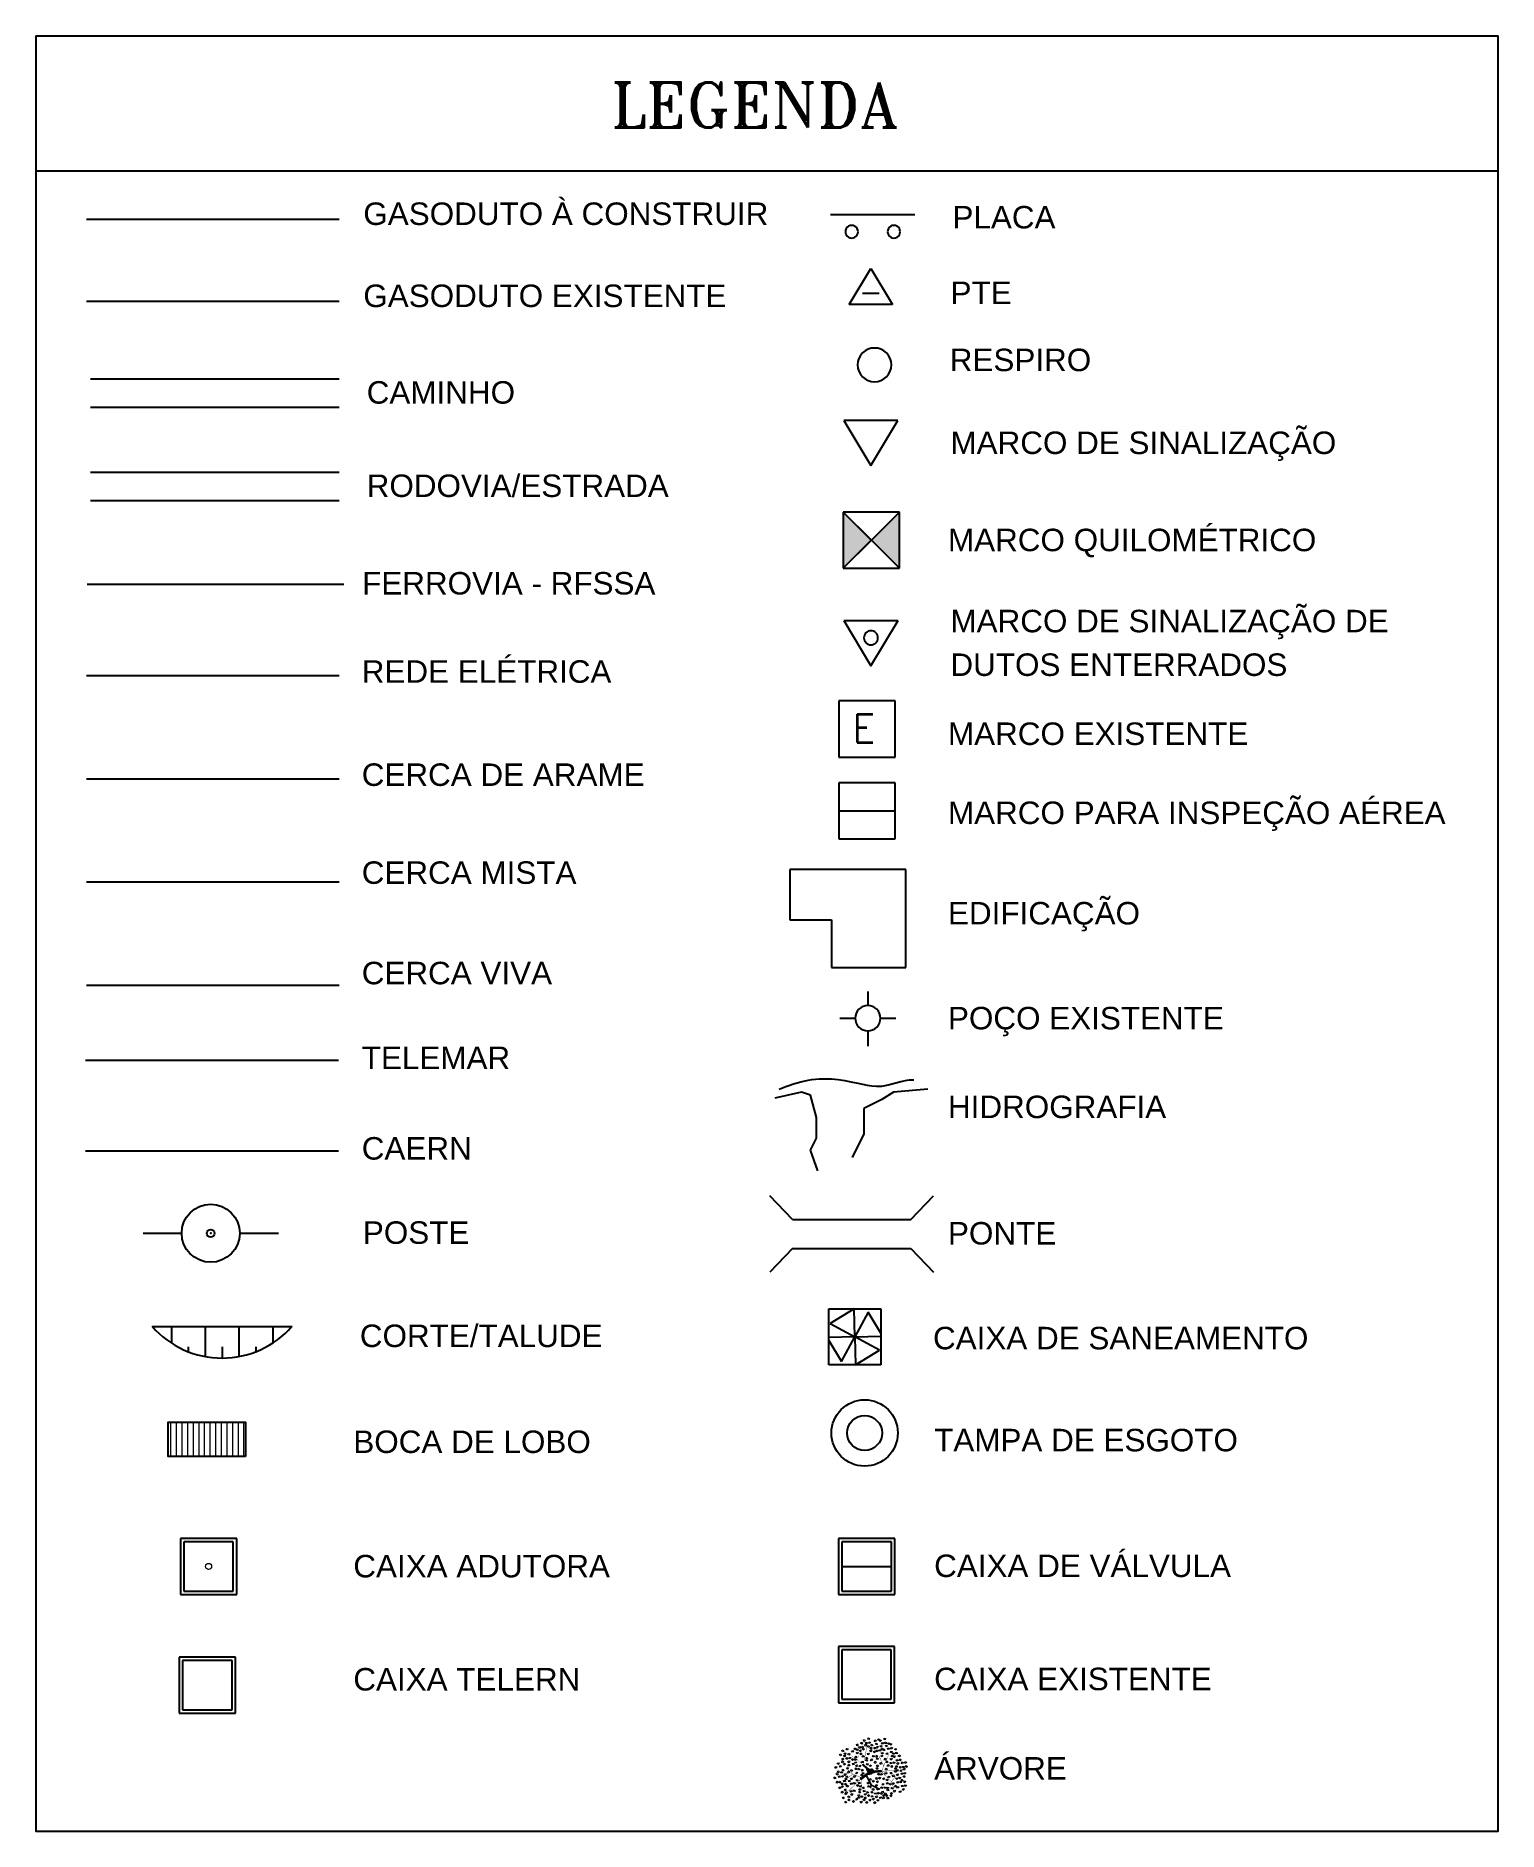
# Model space of a CAD drawing. Extents: x -130 to 0, y 0 to 160.
import ezdxf
from ezdxf.lldxf.tags import DXFTag

# ---------------------------------------------------------------- set-up
doc = ezdxf.new("R2010")
doc.units = 0
doc.styles.add('ROMANS', font='ROMANS.shx')
doc.styles.add('ROMANT', font='romant', dxfattribs={"height": 0.2})
doc.styles.get("Standard").update_dxf_attribs({"font": 'arial.ttf'})
tags = doc.linetypes.add('CERCA_MISTA', pattern='A,0.15,-0.075,[133,ltypeshp.shx,S=0.025,R=0,X=-0.0185,Y=0],-0.075,0.15,-0.075,["X",Standard,S=0.05,R=0,X=-0.0175,Y=-0.025],-0.075', length=0.6).pattern_tags.tags
tags[27:28] = [DXFTag(74, 4), DXFTag(75, 0), DXFTag(340, '0'), DXFTag(46, 1.0), DXFTag(50, 0.0), DXFTag(44, 0.0), DXFTag(45, 0.0)]
tags[16:17] = [DXFTag(74, 4), DXFTag(75, 0), DXFTag(340, '0'), DXFTag(46, 1.0), DXFTag(50, 0.0), DXFTag(44, 0.0), DXFTag(45, 0.0)]
tags[14:15] = [DXFTag(74, 4), DXFTag(75, 0), DXFTag(340, '0'), DXFTag(46, 1.0), DXFTag(50, 0.0), DXFTag(44, 0.0), DXFTag(45, 0.0)]
tags[4:5] = [DXFTag(74, 4), DXFTag(75, 0), DXFTag(340, '0'), DXFTag(46, 1.0), DXFTag(50, 0.0), DXFTag(44, 0.0), DXFTag(45, 0.0)]
tags = doc.linetypes.add('CERCA_VIVA', pattern='A,0.15,-0.075,[133,ltypeshp.shx,S=0.025,R=0,X=-0.0185,Y=0],-0.075', length=0.3).pattern_tags.tags
tags[14:15] = [DXFTag(74, 4), DXFTag(75, 0), DXFTag(340, '0'), DXFTag(46, 1.0), DXFTag(50, 0.0), DXFTag(44, 0.0), DXFTag(45, 0.0)]
tags[4:5] = [DXFTag(74, 4), DXFTag(75, 0), DXFTag(340, '0'), DXFTag(46, 1.0), DXFTag(50, 0.0), DXFTag(44, 0.0), DXFTag(45, 0.0)]
tags = doc.linetypes.add('DIVIDE', pattern=[1.25, 0.5, -0.25, 0, -0.25, 0, -0.25]).pattern_tags.tags
tags[14:15] = [DXFTag(74, 4), DXFTag(75, 0), DXFTag(340, '0'), DXFTag(46, 1.0), DXFTag(50, 0.0), DXFTag(44, 0.0), DXFTag(45, 0.0)]
tags[12:13] = [DXFTag(74, 4), DXFTag(75, 0), DXFTag(340, '0'), DXFTag(46, 1.0), DXFTag(50, 0.0), DXFTag(44, 0.0), DXFTag(45, 0.0)]
tags[10:11] = [DXFTag(74, 4), DXFTag(75, 0), DXFTag(340, '0'), DXFTag(46, 1.0), DXFTag(50, 0.0), DXFTag(44, 0.0), DXFTag(45, 0.0)]
tags[8:9] = [DXFTag(74, 4), DXFTag(75, 0), DXFTag(340, '0'), DXFTag(46, 1.0), DXFTag(50, 0.0), DXFTag(44, 0.0), DXFTag(45, 0.0)]
tags[6:7] = [DXFTag(74, 4), DXFTag(75, 0), DXFTag(340, '0'), DXFTag(46, 1.0), DXFTag(50, 0.0), DXFTag(44, 0.0), DXFTag(45, 0.0)]
tags[4:5] = [DXFTag(74, 4), DXFTag(75, 0), DXFTag(340, '0'), DXFTag(46, 1.0), DXFTag(50, 0.0), DXFTag(44, 0.0), DXFTag(45, 0.0)]
tags = doc.linetypes.add('HIDDEN2', pattern=[4.7625, 3.175, -1.5875]).pattern_tags.tags
tags[6:7] = [DXFTag(74, 4), DXFTag(75, 0), DXFTag(340, '0'), DXFTag(46, 1.0), DXFTag(50, 0.0), DXFTag(44, 0.0), DXFTag(45, 0.0)]
tags[4:5] = [DXFTag(74, 4), DXFTag(75, 0), DXFTag(340, '0'), DXFTag(46, 1.0), DXFTag(50, 0.0), DXFTag(44, 0.0), DXFTag(45, 0.0)]
tags = doc.linetypes.add('TRACKS', pattern='A,3.81,[130,ltypeshp.shx,S=6.35,R=0,X=0,Y=0],3.81', length=7.62).pattern_tags.tags
tags[12:13] = [DXFTag(74, 4), DXFTag(75, 0), DXFTag(340, '0'), DXFTag(46, 1.0), DXFTag(50, 0.0), DXFTag(44, 0.0), DXFTag(45, 0.0)]

msp = doc.modelspace()

# ---------------------------------------------------------------- texts
at = {"color": 8, "linetype": 'Continuous', "style": 'ROMANT'}
msp.add_text('LEGENDA', height=4, dxfattribs=at).set_placement((-78.86, 151.49))
at = {"color": 10, "linetype": 'Continuous'}
msp.add_text('GASODUTO À CONSTRUIR', height=2, rotation=0, dxfattribs=at).set_placement((-100.89, 142.82))
at = {"color": 1, "linetype": 'Continuous'}
for s, p in [('PLACA', (-48.51, 142.51)), ('PTE', (-48.68, 135.79)), ('RESPIRO', (-48.75, 129.82)), ('CAMINHO', (-100.59, 126.93)), ('MARCO DE SINALIZA%%199%%195O', (-48.69, 122.45)), ('RODOVIA/ESTRADA', (-100.59, 118.63)), ('MARCO QUILOM%%201TRICO', (-48.91, 113.81)), ('FERROVIA - RFSSA', (-101, 109.96)), ('MARCO DE SINALIZA%%199%%195O DE', (-48.69, 106.6)), ('REDE EL%%201TRICA', (-101.03, 102.11)), ('DUTOS ENTERRADOS', (-48.69, 102.72)), ('MARCO EXISTENTE', (-48.91, 96.58)), ('CERCA DE ARAME', (-101.03, 92.94)), ('MARCO PARA INSPE%%199%%195O A%%201REA', (-48.91, 89.55)), ('CERCA MISTA', (-101.03, 84.23)), ('EDIFICA%%199%%195O', (-48.91, 80.62)), ('CERCA VIVA', (-101.03, 75.3)), ('PO%%199O EXISTENTE', (-48.91, 71.29)), ('HIDROGRAFIA', (-48.91, 63.4)), ('POSTE', (-100.93, 52.22)), ('PONTE', (-48.91, 52.16)), ('CORTE/TALUDE', (-101.2, 43.04)), ('CAIXA DE SANEAMENTO', (-50.24, 42.84)), ('BOCA DE LOBO', (-101.78, 33.62)), ('TAMPA DE ESGOTO', (-50.14, 33.77)), ('CAIXA ADUTORA', (-101.78, 22.56)), ('CAIXA DE VÁLVULA', (-50.14, 22.59)), ('CAIXA TELERN', (-101.78, 12.5)), ('CAIXA EXISTENTE', (-50.14, 12.53)), ('ÁRVORE', (-50.14, 4.58))]:
    msp.add_text(s, height=2, rotation=0, dxfattribs=at).set_placement(p)
at = {"color": 150, "linetype": 'Continuous'}
for s, p in [('GASODUTO EXISTENTE', (-100.89, 135.52)), ('CAERN', (-101.03, 59.71))]:
    msp.add_text(s, height=2, rotation=0, dxfattribs=at).set_placement(p)
at = {"color": 80, "linetype": 'Continuous'}
msp.add_text('TELEMAR', height=2, rotation=0, dxfattribs=at).set_placement((-101.03, 67.76))

# ---------------------------------------------------------------- blocks, each defined once
blk = doc.blocks.new('Placa')
at = {"color": 5, "linetype": 'Continuous'}
blk.add_line((256937.08, 9360525.9), (256929.58, 9360525.9), dxfattribs=at)
for centre, start_param, end_param in [((256931.46, 9360524.4), 3.926991, 7.068584), ((256931.46, 9360524.4), 0.785398, 3.926991), ((256935.21, 9360524.4), 3.926991, 7.068584), ((256935.21, 9360524.4), 0.785398, 3.926991)]:
    blk.add_ellipse(centre, major_axis=(-0.398, 0.398), ratio=1, start_param=start_param, end_param=end_param, dxfattribs=at)
blk = doc.blocks.new('Marco de sinalização de dutos enterrados')
at = {"color": 5, "linetype": 'Continuous'}
for p, q in [((256930.71, 9360480.43), (256933.12, 9360476.41)), ((256930.71, 9360480.43), (256935.53, 9360480.43)), ((256933.12, 9360476.41), (256935.53, 9360480.43))]:
    blk.add_line(p, q, dxfattribs=at)
blk.add_ellipse((256933.12, 9360478.89), major_axis=(0.442, 0.442), ratio=1, start_param=3.141593, end_param=9.424778, dxfattribs=at)
blk = doc.blocks.new('Marco de sinalização')
at = {"color": 5, "linetype": 'Continuous'}
for p, q in [((257047.6, 9349314.22), (257042.78, 9349314.22)), ((257042.78, 9349314.22), (257045.19, 9349310.21)), ((257045.19, 9349310.21), (257047.6, 9349314.22))]:
    blk.add_line(p, q, dxfattribs=at)
blk = doc.blocks.new('Marco Quilométrico')
at = {"linetype": 'Continuous'}
h = blk.add_hatch(color=5, dxfattribs=at)
h.paths.add_polyline_path([(256935.28, 9360492.24), (256932.78, 9360489.74), (256935.28, 9360487.24)])
h.paths.add_polyline_path([(256930.28, 9360492.24), (256930.28, 9360487.24), (256932.78, 9360489.74)])
at = {"color": 5, "linetype": 'Continuous'}
for p, q in [((256930.28, 9360492.24), (256935.28, 9360487.24)), ((256935.28, 9360492.24), (256930.28, 9360487.24)), ((256930.28, 9360492.24), (256930.28, 9360487.24)), ((256930.28, 9360492.24), (256930.28, 9360487.24)), ((256932.78, 9360489.74), (256930.28, 9360492.24)), ((256935.28, 9360492.24), (256930.28, 9360492.24)), ((256935.28, 9360492.24), (256932.78, 9360489.74)), ((256935.28, 9360487.24), (256935.28, 9360492.24)), ((256935.28, 9360487.24), (256935.28, 9360492.24)), ((256930.28, 9360487.24), (256932.78, 9360489.74)), ((256932.78, 9360489.74), (256932.78, 9360489.74)), ((256932.78, 9360489.74), (256935.28, 9360487.24)), ((256930.28, 9360487.24), (256935.28, 9360487.24)), ((256935.28, 9360487.24), (256935.28, 9360487.24))]:
    blk.add_line(p, q, dxfattribs=at)
blk = doc.blocks.new('Marco existente')
at = {"color": 5, "linetype": 'Continuous'}
for p, q in [((256930.28, 9360470.65), (256930.28, 9360465.65)), ((256935.28, 9360470.65), (256930.28, 9360470.65)), ((256935.28, 9360465.65), (256935.28, 9360470.65)), ((256930.28, 9360465.65), (256935.28, 9360465.65))]:
    blk.add_line(p, q, dxfattribs=at)
at = {"color": 5, "linetype": 'Continuous', "style": 'ROMANS'}
blk.add_text('E', height=2.5, rotation=0, dxfattribs=at).set_placement((256931.48, 9360466.95))
blk = doc.blocks.new('Marco para inspeção áerea')
at = {"color": 5, "linetype": 'Continuous'}
for p, q in [((256930.28, 9360462.16), (256930.28, 9360457.16)), ((256935.28, 9360462.16), (256930.28, 9360462.16)), ((256935.28, 9360457.16), (256935.28, 9360462.16)), ((256930.28, 9360459.66), (256935.28, 9360459.66)), ((256930.28, 9360457.16), (256935.28, 9360457.16))]:
    blk.add_line(p, q, dxfattribs=at)
blk = doc.blocks.new('Edificação')
at = {"color": 8, "linetype": 'Continuous'}
for p, q in [((256926.71, 9360452.33), (256926.71, 9360447.83)), ((256937.04, 9360452.33), (256926.71, 9360452.33)), ((256937.04, 9360443.6), (256937.04, 9360452.33)), ((256926.71, 9360447.83), (256930.42, 9360447.83)), ((256930.42, 9360447.83), (256930.42, 9360443.6)), ((256930.42, 9360443.6), (256937.04, 9360443.6))]:
    blk.add_line(p, q, dxfattribs=at)
blk = doc.blocks.new('Poço existente')
at = {"color": 4, "linetype": 'Continuous'}
for p, q in [((256932.61, 9360438.98), (256932.61, 9360437.72)), ((256930.13, 9360436.6), (256931.48, 9360436.6)), ((256933.73, 9360436.6), (256935.1, 9360436.6)), ((256932.61, 9360435.47), (256932.61, 9360434.13))]:
    blk.add_line(p, q, dxfattribs=at)
blk.add_ellipse((256932.61, 9360436.6), major_axis=(0.795, 0.795), ratio=1, start_param=3.141593, end_param=9.424778, dxfattribs=at)
blk = doc.blocks.new('Hidrografia')
at = {"color": 150, "linetype": 'Continuous'}
for p, q in [((256925.88, 9360426.69), (256926.45, 9360426.92)), ((256926.45, 9360426.92), (256926.73, 9360427.03)), ((256926.73, 9360427.03), (256927.16, 9360427.17)), ((256927.16, 9360427.17), (256927.81, 9360427.35)), ((256927.81, 9360427.35), (256928.45, 9360427.49)), ((256928.45, 9360427.49), (256928.78, 9360427.54)), ((256928.78, 9360427.54), (256929.42, 9360427.6)), ((256929.42, 9360427.6), (256929.75, 9360427.61)), ((256929.75, 9360427.61), (256930.24, 9360427.61)), ((256930.24, 9360427.61), (256930.53, 9360427.6)), ((256930.53, 9360427.6), (256931.11, 9360427.54)), ((256931.11, 9360427.54), (256931.7, 9360427.45)), ((256931.7, 9360427.45), (256932.09, 9360427.38)), ((256932.09, 9360427.38), (256932.88, 9360427.22)), ((256932.88, 9360427.22), (256933.7, 9360427.04)), ((256933.7, 9360427.04), (256934.11, 9360426.98)), ((256934.11, 9360426.98), (256934.52, 9360426.95)), ((256934.52, 9360426.95), (256934.73, 9360426.95)), ((256934.73, 9360426.95), (256935.01, 9360426.97)), ((256935.01, 9360426.97), (256935.19, 9360427)), ((256935.19, 9360427), (256935.56, 9360427.08)), ((256935.56, 9360427.08), (256936.68, 9360427.37)), ((256939.09, 9360426.69), (256936.05, 9360426.42)), ((256936.68, 9360427.37), (256937.24, 9360427.48)), ((256937.24, 9360427.48), (256937.44, 9360427.51)), ((256937.44, 9360427.51), (256937.85, 9360427.53)), ((256927.86, 9360426.42), (256925.48, 9360425.9)), ((256928.65, 9360426.16), (256927.86, 9360426.42)), ((256929.18, 9360424.18), (256928.65, 9360426.16)), ((256934.99, 9360425.76), (256933.41, 9360424.97)), ((256933.41, 9360424.97), (256933.41, 9360422.73)), ((256936.05, 9360426.42), (256934.99, 9360425.76)), ((256929.18, 9360422.33), (256929.18, 9360424.18)), ((256928.65, 9360421.28), (256929.18, 9360422.33)), ((256933.41, 9360422.73), (256932.35, 9360420.62)), ((256929.31, 9360419.43), (256928.65, 9360421.28))]:
    blk.add_line(p, q, dxfattribs=at)
blk = doc.blocks.new('Ponte')
at = {"color": 8, "linetype": 'Continuous'}
for p, q in [((256925.73, 9360413.58), (256923.71, 9360415.7)), ((256936.24, 9360413.58), (256938.26, 9360415.7)), ((256925.73, 9360413.58), (256936.24, 9360413.58)), ((256925.73, 9360411.03), (256923.71, 9360408.91)), ((256925.73, 9360411.03), (256936.24, 9360411.03)), ((256936.24, 9360411.03), (256938.26, 9360408.91))]:
    blk.add_line(p, q, dxfattribs=at)
blk = doc.blocks.new('Caixa saneamento')
at = {"color": 5}
for p, q in [((256929.66, 9360398.12), (256929.66, 9360403.08)), ((256929.66, 9360403.08), (256934.29, 9360403.08)), ((256931.92, 9360403.08), (256929.79, 9360401.79)), ((256931.97, 9360400.6), (256931.92, 9360403.08)), ((256933.16, 9360402.78), (256931.97, 9360400.6)), ((256934.29, 9360400.93), (256933.16, 9360402.78)), ((256934.29, 9360403.08), (256934.29, 9360398.12)), ((256929.79, 9360401.79), (256931.97, 9360400.6)), ((256931.97, 9360400.6), (256929.66, 9360400.55)), ((256929.66, 9360400.27), (256930.78, 9360398.42)), ((256930.78, 9360398.42), (256931.97, 9360400.6)), ((256931.97, 9360400.6), (256934.29, 9360400.65)), ((256934.15, 9360399.41), (256931.97, 9360400.6)), ((256931.97, 9360400.6), (256932.03, 9360398.12)), ((256932.03, 9360398.12), (256934.15, 9360399.41)), ((256934.29, 9360398.12), (256929.66, 9360398.12))]:
    blk.add_line(p, q, dxfattribs=at)
blk = doc.blocks.new('Tampa de esgoto')
at = {"color": 5, "linetype": 'Continuous'}
for radius in [2.95, 1.55]:
    blk.add_circle((256932.42, 9360390.51), radius, dxfattribs=at)
blk = doc.blocks.new('Caixa de válvula')
at = {"color": 8, "linetype": 'Continuous'}
for p, q in [((256930.28, 9360378.17), (256930.28, 9360373.17)), ((256935.28, 9360378.17), (256930.28, 9360378.17)), ((256930.58, 9360377.87), (256930.58, 9360373.47)), ((256934.98, 9360377.87), (256930.58, 9360377.87)), ((256934.98, 9360373.47), (256934.98, 9360377.87)), ((256935.28, 9360373.17), (256935.28, 9360378.17)), ((256930.58, 9360375.67), (256934.98, 9360375.67)), ((256930.28, 9360373.17), (256935.28, 9360373.17)), ((256930.58, 9360373.47), (256934.98, 9360373.47))]:
    blk.add_line(p, q, dxfattribs=at)
blk = doc.blocks.new('Caixa Existente')
at = {"color": 8, "linetype": 'Continuous'}
for p, q in [((256856.94, 9360366.7), (256856.94, 9360361.7)), ((256861.94, 9360366.7), (256856.94, 9360366.7)), ((256857.24, 9360366.4), (256857.24, 9360362)), ((256861.64, 9360366.4), (256857.24, 9360366.4)), ((256861.64, 9360362), (256861.64, 9360366.4)), ((256861.94, 9360361.7), (256861.94, 9360366.7)), ((256856.94, 9360361.7), (256861.94, 9360361.7)), ((256857.24, 9360362), (256861.64, 9360362))]:
    blk.add_line(p, q, dxfattribs=at)
blk = doc.blocks.new('Caixa da Telemar')
at = {"color": 3, "linetype": 'Continuous'}
for p, q in [((256930.28, 9360366.7), (256930.28, 9360361.7)), ((256935.28, 9360366.7), (256930.28, 9360366.7)), ((256930.58, 9360366.4), (256930.58, 9360362)), ((256934.98, 9360366.4), (256930.58, 9360366.4)), ((256934.98, 9360362), (256934.98, 9360366.4)), ((256935.28, 9360361.7), (256935.28, 9360366.7)), ((256930.28, 9360361.7), (256935.28, 9360361.7)), ((256930.58, 9360362), (256934.98, 9360362))]:
    blk.add_line(p, q, dxfattribs=at)
blk = doc.blocks.new('Caixa Adutora')
at = {"color": 8, "linetype": 'Continuous'}
for p, q in [((256856.94, 9360378.17), (256856.94, 9360373.17)), ((256861.94, 9360378.17), (256856.94, 9360378.17)), ((256857.24, 9360377.87), (256857.24, 9360373.47)), ((256861.64, 9360377.87), (256857.24, 9360377.87)), ((256861.64, 9360373.47), (256861.64, 9360377.87)), ((256861.94, 9360373.17), (256861.94, 9360378.17)), ((256856.94, 9360373.17), (256861.94, 9360373.17)), ((256857.24, 9360373.47), (256861.64, 9360373.47))]:
    blk.add_line(p, q, dxfattribs=at)
at = {"color": 8, "lineweight": 0}
blk.add_circle((256859.44, 9360375.67), 0.272, dxfattribs=at)
blk = doc.blocks.new('Boca de lobo')
at = {"linetype": 'Continuous', "lineweight": 0}
h = blk.add_hatch(dxfattribs=at)
h.set_pattern_fill('ANSI31', color=1, scale=4, angle=45, style=0)
h.set_pattern_definition([(90, (0, 0), (-0.5, 1e-16), [])])
h.paths.add_polyline_path([(256862.95, 9360388.28), (256856.07, 9360388.28), (256856.07, 9360391.31), (256862.95, 9360391.31)])
at = {"color": 1, "linetype": 'Continuous'}
blk.add_lwpolyline([(256862.95, 9360388.28), (256856.07, 9360388.28), (256856.07, 9360391.31), (256862.95, 9360391.31)], close=True, dxfattribs=at)
blk = doc.blocks.new('cortetalude')
at = {"color": 8, "linetype": 'Continuous'}
for p, q in [((-6.22, 0), (6.22, 0)), ((-4.5, 0), (-4.5, -1.49)), ((-1.5, 0), (-1.5, -2.69)), ((1.5, 0), (1.5, -2.69)), ((4.5, 0), (4.5, -1.49)), ((-3, -1.83), (-3, -2.26)), ((0, -1.83), (0, -2.83)), ((3, -1.83), (3, -2.26))]:
    blk.add_line(p, q, dxfattribs=at)
blk.add_ellipse((0, 5.44), major_axis=(-5.84, 5.84), ratio=1, start_param=1.50371, end_param=3.208679, dxfattribs=at)
blk = doc.blocks.new('*X23')
at = {"color": 0}
for p, q in [((0.35, 2.3), (0.39, 2.34)), ((0.35, 2.32), (0.37, 2.34)), ((0.35, 2.33), (0.35, 2.33)), ((0.36, 2.3), (0.4, 2.33)), ((0.36, 1.58), (0.87, 2.09)), ((0.37, 2.29), (0.4, 2.33)), ((0.37, 2.28), (0.41, 2.32)), ((0.38, 2.28), (0.42, 2.31)), ((0.39, 2.27), (0.43, 2.31)), ((0.4, 2.26), (0.43, 2.3)), ((0.4, 2.25), (0.44, 2.29)), ((0.4, 1.61), (0.88, 2.09)), ((0.41, 2.25), (0.45, 2.29)), ((0.42, 2.24), (0.45, 2.28)), ((0.42, 2.23), (0.46, 2.27)), ((0.43, 2.23), (0.47, 2.27)), ((0.44, 2.22), (0.48, 2.26)), ((0.45, 2.21), (0.48, 2.25)), ((0.45, 2.21), (0.49, 2.24)), ((0.45, 1.64), (0.89, 2.08)), ((0.46, 2.2), (0.5, 2.24)), ((0.47, 2.19), (0.51, 2.23)), ((0.47, 2.19), (0.51, 2.22)), ((0.48, 2.18), (0.52, 2.22)), ((0.49, 2.17), (0.53, 2.21)), ((0.5, 2.16), (0.54, 2.2)), ((0.5, 2.16), (0.53, 2.2)), ((0.5, 1.67), (0.9, 2.07)), ((0.51, 2.15), (0.55, 2.19)), ((0.52, 2.14), (0.56, 2.18)), ((0.52, 2.14), (0.56, 2.17)), ((0.53, 2.13), (0.57, 2.17)), ((0.54, 2.12), (0.58, 2.16)), ((0.55, 2.11), (0.59, 2.15)), ((0.55, 2.12), (0.58, 2.15)), ((0.56, 2.1), (0.6, 2.14)), ((0.57, 2.08), (0.61, 2.13)), ((0.57, 2.09), (0.61, 2.13)), ((0.57, 2.07), (0.62, 2.12)), ((0.57, 2.05), (0.63, 2.11)), ((0.58, 2.05), (0.64, 2.11)), ((0.58, 2.04), (0.65, 2.1)), ((0.58, 1.74), (0.91, 2.07)), ((0.59, 2.03), (0.66, 2.1)), ((0.59, 2.02), (0.67, 2.09)), ((0.6, 2.01), (0.68, 2.09)), ((0.61, 2), (0.69, 2.08)), ((0.61, 2.01), (0.68, 2.08)), ((0.62, 1.98), (0.71, 2.07)), ((0.62, 1.99), (0.7, 2.07)), ((0.63, 1.97), (0.73, 2.07)), ((0.63, 1.78), (0.91, 2.06)), ((0.64, 1.96), (0.75, 2.07)), ((0.64, 1.97), (0.74, 2.07)), ((0.65, 1.93), (0.79, 2.06)), ((0.65, 1.94), (0.77, 2.06)), ((0.65, 1.95), (0.76, 2.06)), ((0.66, 1.89), (0.85, 2.08)), ((0.66, 1.91), (0.83, 2.07)), ((0.66, 1.92), (0.81, 2.06)), ((0.23, 1.53), (0.28, 1.58)), ((0.23, 1.54), (0.25, 1.57)), ((0.24, 1.51), (0.41, 1.68)), ((0.24, 1.52), (0.33, 1.62)), ((0.26, 1.52), (0.48, 1.74)), ((0.29, 1.53), (0.56, 1.8)), ((0.31, 1.54), (0.64, 1.87)), ((0.54, 1.7), (0.56, 1.72)), ((0.55, 1.7), (0.56, 1.71)), ((0.56, 1.69), (0.57, 1.7)), ((0.56, 1.68), (0.57, 1.69)), ((0.57, 1.67), (0.58, 1.68)), ((0.57, 1.66), (0.58, 1.67)), ((0.58, 1.65), (0.59, 1.66)), ((0.58, 1.64), (0.59, 1.65)), ((0.59, 1.63), (0.6, 1.65)), ((0.59, 1.62), (0.6, 1.64)), ((0.6, 1.62), (0.61, 1.63)), ((0.6, 1.61), (0.61, 1.62)), ((0.61, 1.6), (0.62, 1.61)), ((0.61, 1.59), (0.62, 1.6)), ((0.62, 1.58), (0.63, 1.59)), ((0.62, 1.57), (0.63, 1.58)), ((0.63, 1.56), (0.64, 1.57)), ((0.63, 1.55), (0.64, 1.56)), ((0.63, 1.54), (0.65, 1.55)), ((0.64, 1.78), (0.91, 2.04)), ((0.64, 1.53), (0.65, 1.54)), ((0.64, 1.52), (0.66, 1.53)), ((0.65, 1.51), (0.66, 1.52)), ((0.65, 1.5), (0.67, 1.51)), ((0.66, 1.78), (0.91, 2.03)), ((0.66, 1.48), (0.68, 1.5)), ((0.66, 1.49), (0.67, 1.5)), ((0.67, 1.47), (0.68, 1.49)), ((0.67, 1.46), (0.68, 1.48)), ((0.68, 1.78), (0.91, 2.01)), ((0.68, 1.46), (0.69, 1.47)), ((0.68, 1.45), (0.69, 1.46)), ((0.69, 1.44), (0.7, 1.45)), ((0.69, 1.43), (0.7, 1.44)), ((0.7, 1.78), (0.91, 2)), ((0.7, 1.42), (0.71, 1.43)), ((0.7, 1.41), (0.71, 1.42)), ((0.71, 1.4), (0.72, 1.41)), ((0.71, 1.39), (0.72, 1.4)), ((0.71, 1.38), (0.73, 1.39)), ((0.72, 1.79), (0.9, 1.97)), ((0.72, 1.37), (0.73, 1.38)), ((0.72, 1.36), (0.74, 1.37)), ((0.73, 1.79), (0.91, 1.98)), ((0.73, 1.35), (0.74, 1.36)), ((0.73, 1.34), (0.75, 1.36)), ((0.74, 1.33), (0.75, 1.35)), ((0.74, 1.32), (0.76, 1.34)), ((0.75, 1.8), (0.93, 1.98)), ((0.75, 1.31), (0.76, 1.33)), ((0.75, 1.3), (0.77, 1.32)), ((0.76, 1.8), (0.94, 1.98)), ((0.76, 1.29), (0.77, 1.31)), ((0.76, 1.29), (0.78, 1.3)), ((0.77, 1.28), (0.78, 1.29)), ((0.77, 1.27), (0.79, 1.28)), ((0.77, 1.03), (0.8, 1.05)), ((0.78, 1.8), (0.96, 1.98)), ((0.78, 1.26), (0.79, 1.27)), ((0.78, 1.25), (0.8, 1.26)), ((0.78, 1.05), (0.81, 1.08)), ((0.79, 1.24), (0.8, 1.25)), ((0.79, 1.23), (0.81, 1.24)), ((0.79, 1.08), (0.83, 1.11)), ((0.8, 1.8), (0.97, 1.98)), ((0.8, 1.22), (0.81, 1.23)), ((0.8, 1.21), (0.81, 1.22)), ((0.8, 1.2), (0.82, 1.22)), ((0.8, 1.1), (0.84, 1.14)), ((0.81, 1.19), (0.82, 1.21)), ((0.81, 1.18), (0.83, 1.2)), ((0.81, 1.12), (0.85, 1.17)), ((0.82, 1.81), (0.99, 1.98)), ((0.82, 1.17), (0.83, 1.19)), ((0.82, 1.16), (0.84, 1.18)), ((0.82, 1.15), (0.85, 1.17)), ((0.84, 1.82), (1, 1.98)), ((0.85, 1.15), (0.86, 1.16)), ((0.86, 1.14), (0.87, 1.16)), ((0.87, 1.14), (0.88, 1.15)), ((0.88, 1.13), (0.89, 1.15)), ((0.89, 1.86), (1.02, 1.98)), ((0.89, 1.13), (0.9, 1.14)), ((0.9, 1.12), (0.91, 1.14)), ((0.91, 1.12), (0.92, 1.13)), ((0.92, 1.12), (0.93, 1.13)), ((0.93, 1.87), (1.03, 1.98)), ((0.93, 1.11), (0.94, 1.12)), ((0.94, 1.11), (0.95, 1.12)), ((0.95, 1.1), (0.96, 1.11)), ((0.95, 1.1), (0.97, 1.11)), ((0.96, 1.89), (1.05, 1.98)), ((0.96, 1.09), (0.98, 1.1)), ((0.97, 1.09), (0.99, 1.1)), ((0.98, 1.08), (1, 1.1)), ((0.99, 1.9), (1.06, 1.98)), ((0.99, 1.08), (1.01, 1.09)), ((1, 1.07), (1.02, 1.09)), ((1.01, 1.91), (1.07, 1.98)), ((1.01, 1.07), (1.02, 1.08)), ((1.02, 1.91), (1.09, 1.98)), ((1.02, 1.06), (1.03, 1.08)), ((1.03, 1.06), (1.04, 1.07)), ((1.04, 1.91), (1.1, 1.98)), ((1.04, 1.05), (1.05, 1.07)), ((1.05, 1.92), (1.12, 1.98)), ((1.05, 1.05), (1.06, 1.06)), ((1.06, 1.04), (1.07, 1.06)), ((1.07, 1.92), (1.13, 1.98)), ((1.07, 1.04), (1.08, 1.05)), ((1.08, 1.92), (1.15, 1.98)), ((1.08, 1.03), (1.09, 1.05)), ((1.09, 1.03), (1.1, 1.04)), ((1.1, 1.92), (1.16, 1.98)), ((1.1, 1.02), (1.11, 1.04)), ((1.1, 1.02), (1.12, 1.03)), ((1.11, 1.92), (1.18, 1.98)), ((1.11, 1.02), (1.13, 1.03)), ((1.12, 1.01), (1.14, 1.02)), ((1.13, 1.92), (1.19, 1.98)), ((1.14, 1.92), (1.21, 1.98)), ((1.16, 1.92), (1.22, 1.98)), ((1.17, 1.92), (1.24, 1.98)), ((1.18, 1.92), (1.25, 1.99)), ((1.2, 1.92), (1.26, 1.99)), ((1.21, 1.92), (1.28, 1.99)), ((1.23, 1.92), (1.29, 1.99)), ((1.24, 1.92), (1.31, 1.99)), ((1.26, 1.92), (1.32, 1.99)), ((1.27, 1.92), (1.34, 1.99)), ((1.29, 1.92), (1.35, 1.99)), ((1.3, 1.92), (1.37, 1.99)), ((1.32, 1.93), (1.38, 1.99)), ((1.33, 1.93), (1.4, 1.99)), ((1.35, 1.93), (1.41, 1.99)), ((1.36, 1.93), (1.41, 1.98)), ((1.38, 1.93), (1.41, 1.97)), ((1.39, 1.93), (1.41, 1.95)), ((1.41, 1.93), (1.41, 1.94)), ((0.78, 1.02), (0.78, 1.02)), ((1.13, 1.01), (1.15, 1.02)), ((1.14, 1), (1.16, 1.02)), ((1.15, 1), (1.17, 1.01)), ((1.16, 0.99), (1.18, 1.01)), ((1.17, 0.99), (1.18, 1)), ((1.18, 0.98), (1.19, 1)), ((1.19, 0.98), (1.2, 0.99)), ((1.2, 0.97), (1.21, 0.99)), ((1.21, 0.97), (1.22, 0.98)), ((1.22, 0.96), (1.23, 0.98)), ((1.23, 0.96), (1.24, 0.97)), ((1.24, 0.95), (1.25, 0.97)), ((1.25, 0.95), (1.26, 0.96)), ((1.25, 0.94), (1.27, 0.96)), ((1.26, 0.94), (1.28, 0.95)), ((1.27, 0.93), (1.29, 0.95)), ((1.28, 0.93), (1.3, 0.94))]:
    blk.add_line(p, q, dxfattribs=at)
blk = doc.blocks.new('arvore7')
at = {"color": 3, "lineweight": 0}
for points in [[(-1.72, 0.92), (-1.76, 0.99), (-1.69, 1.03), (-1.65, 0.96)], [(-1.6, 1.14), (-1.63, 1.22), (-1.55, 1.25), (-1.52, 1.18)], [(-1.48, 1), (-1.5, 1.07), (-1.42, 1.09), (-1.4, 1.01)], [(-1.38, 1.27), (-1.35, 1.34), (-1.27, 1.31), (-1.3, 1.24)], [(-1.28, 0.99), (-1.25, 1.06), (-1.17, 1.03), (-1.2, 0.96)], [(-1.03, 1.12), (-1.07, 1.19), (-0.99, 1.22), (-0.96, 1.15)], [(-0.89, 1.27), (-0.93, 1.33), (-0.86, 1.37), (-0.82, 1.3)], [(-0.82, 1.24), (-0.79, 1.32), (-0.71, 1.29), (-0.74, 1.22)], [(-0.76, 1.02), (-0.81, 1.08), (-0.74, 1.13), (-0.7, 1.06)], [(-0.77, 1.49), (-0.8, 1.56), (-0.73, 1.59), (-0.69, 1.52)], [(-0.65, 1.34), (-0.67, 1.42), (-0.59, 1.44), (-0.58, 1.36)], [(-0.63, 1.21), (-0.56, 1.26), (-0.52, 1.19), (-0.58, 1.15)], [(-0.56, 0.98), (-0.59, 1.05), (-0.52, 1.08), (-0.49, 1.01)], [(-0.55, 1.61), (-0.52, 1.69), (-0.45, 1.66), (-0.47, 1.58)], [(-0.43, 1.36), (-0.5, 1.39), (-0.47, 1.46), (-0.4, 1.43)], [(-0.42, 1.24), (-0.46, 1.31), (-0.39, 1.35), (-0.35, 1.28)], [(-0.37, 1.74), (-0.4, 1.82), (-0.33, 1.85), (-0.3, 1.77)], [(-0.3, 1.46), (-0.33, 1.54), (-0.25, 1.57), (-0.22, 1.49)], [(-0.26, 1.59), (-0.28, 1.67), (-0.2, 1.69), (-0.18, 1.61)], [(-0.14, 0.97), (-0.17, 1.04), (-0.1, 1.07), (-0.07, 1)], [(-0.12, 1.39), (-0.16, 1.46), (-0.09, 1.5), (-0.05, 1.43)], [(-0.15, 1.87), (-0.12, 1.94), (-0.05, 1.91), (-0.08, 1.84)], [(-0.03, 1.61), (-0.11, 1.64), (-0.08, 1.72), (0, 1.69)], [(0.02, 1.14), (-0.03, 1.21), (0.04, 1.25), (0.08, 1.19)], [(-0.01, 1.32), (0.02, 1.4), (0.09, 1.37), (0.06, 1.29)], [(0.07, 1.47), (0.03, 1.54), (0.1, 1.58), (0.14, 1.51)], [(0.21, 1.09), (0.18, 1.16), (0.24, 1.2), (0.28, 1.13)], [(0.23, 1.3), (0.2, 1.37), (0.27, 1.4), (0.3, 1.33)], [(0.23, 1.74), (0.26, 1.82), (0.33, 1.79), (0.3, 1.71)], [(0.32, 1.54), (0.3, 1.62), (0.37, 1.64), (0.39, 1.56)], [(0.34, 1.15), (0.32, 1.23), (0.4, 1.24), (0.42, 1.17)], [(0.34, 1.41), (0.41, 1.46), (0.45, 1.4), (0.39, 1.35)], [(0.42, 1.82), (0.45, 1.89), (0.52, 1.86), (0.49, 1.79)], [(0.57, 1.17), (0.49, 1.2), (0.52, 1.27), (0.6, 1.24)], [(0.54, 1.73), (0.51, 1.8), (0.59, 1.83), (0.62, 1.76)], [(0.56, 1.44), (0.59, 1.51), (0.66, 1.48), (0.63, 1.41)], [(0.65, 1.24), (0.61, 1.31), (0.68, 1.35), (0.72, 1.28)], [(0.65, 1), (0.62, 1.08), (0.69, 1.11), (0.72, 1.04)], [(0.66, 1.58), (0.64, 1.66), (0.72, 1.68), (0.74, 1.6)], [(0.76, 1.2), (0.72, 1.27), (0.79, 1.31), (0.83, 1.24)], [(0.76, 1.86), (0.79, 1.93), (0.87, 1.9), (0.84, 1.83)], [(0.89, 1.6), (0.81, 1.63), (0.84, 1.71), (0.91, 1.68)], [(0.89, 1.42), (0.86, 1.5), (0.93, 1.53), (0.96, 1.46)], [(0.93, 0.98), (0.9, 1.05), (0.97, 1.08), (1, 1.01)], [(1, 1.28), (0.98, 1.35), (1.06, 1.37), (1.08, 1.29)], [(0.99, 1.59), (1.02, 1.66), (1.1, 1.63), (1.07, 1.56)], [(1.11, 1.55), (1.14, 1.62), (1.21, 1.59), (1.18, 1.52)], [(1.23, 1.3), (1.15, 1.33), (1.18, 1.4), (1.26, 1.37)], [(1.15, 1.1), (1.17, 1.18), (1.25, 1.15), (1.22, 1.08)], [(1.28, 1), (1.26, 1.07), (1.34, 1.09), (1.36, 1.01)], [(1.39, 1.27), (1.42, 1.34), (1.49, 1.31), (1.46, 1.24)], [(1.51, 1.02), (1.43, 1.05), (1.46, 1.12), (1.54, 1.09)], [(-1.99, 0.2), (-2.03, 0.27), (-1.96, 0.31), (-1.92, 0.24)], [(-1.86, -0.05), (-1.9, 0.01), (-1.84, 0.06), (-1.79, -0.01)], [(-1.86, 0.42), (-1.89, 0.49), (-1.82, 0.52), (-1.79, 0.45)], [(-1.75, 0.27), (-1.77, 0.35), (-1.69, 0.37), (-1.67, 0.29)], [(-1.7, -0.05), (-1.67, 0.02), (-1.59, -0.01), (-1.62, -0.08)], [(-1.64, 0.54), (-1.61, 0.62), (-1.54, 0.59), (-1.57, 0.51)], [(-1.59, 0.67), (-1.63, 0.74), (-1.57, 0.78), (-1.52, 0.72)], [(-1.58, 0.04), (-1.62, 0.11), (-1.55, 0.15), (-1.51, 0.08)], [(-1.49, 0.39), (-1.53, 0.46), (-1.47, 0.5), (-1.42, 0.44)], [(-1.49, 0.86), (-1.52, 0.94), (-1.45, 0.97), (-1.42, 0.9)], [(-1.38, 0.72), (-1.4, 0.79), (-1.32, 0.81), (-1.3, 0.73)], [(-1.28, 0.15), (-1.35, 0.18), (-1.33, 0.25), (-1.25, 0.23)], [(-1.31, -0.01), (-1.25, 0.03), (-1.2, -0.03), (-1.27, -0.08)], [(-1.29, 0.59), (-1.22, 0.63), (-1.18, 0.57), (-1.24, 0.52)], [(-1.25, 0.32), (-1.29, 0.39), (-1.22, 0.43), (-1.18, 0.36)], [(-1.15, 0.74), (-1.23, 0.77), (-1.2, 0.84), (-1.12, 0.81)], [(-1.1, 0.02), (-1.13, 0.1), (-1.06, 0.13), (-1.02, 0.06)], [(-1.03, 0.65), (-1.07, 0.71), (-1.01, 0.76), (-0.96, 0.69)], [(-1.01, 0.4), (-1.03, 0.47), (-0.95, 0.49), (-0.93, 0.42)], [(-0.91, 0.67), (-0.88, 0.75), (-0.8, 0.72), (-0.83, 0.64)], [(-0.89, 0.84), (-0.83, 0.89), (-0.78, 0.82), (-0.85, 0.78)], [(-0.87, 0.49), (-0.89, 0.56), (-0.81, 0.58), (-0.79, 0.51)], [(-0.88, 0.15), (-0.85, 0.22), (-0.78, 0.19), (-0.81, 0.12)], [(-0.84, 0.36), (-0.78, 0.4), (-0.73, 0.34), (-0.8, 0.29)], [(-0.68, 0.1), (-0.71, 0.17), (-0.64, 0.21), (-0.6, 0.13)], [(-0.61, 0.29), (-0.65, 0.35), (-0.58, 0.39), (-0.54, 0.32)], [(-0.39, 0.42), (-0.16, 0.2), (-0.08, 0.15), (0.01, 0.14), (0.1, 0.17), (0.13, 0.14), (0.13, 0.08), (0.11, 0.05), (0.63, 0.07), (0.63, 0.01), (0.22, -0.01), (0.11, -0.07), (0.07, -0.1), (0.03, -0.12), (0, -0.12), (-0.06, -0.13), (-0.11, -0.15), (-0.15, -0.15), (-0.22, -0.2), (0.06, -0.75), (0.52, -0.98), (0.5, -0.99), (0.07, -0.77), (0, -0.9), (-0.01, -0.89), (0.05, -0.76), (-0.23, -0.21), (-0.47, -0.38), (-0.54, -0.41), (-0.56, -0.37), (-0.49, -0.34), (-0.11, -0.03), (-0.14, 0.04), (-0.21, 0.14), (-0.21, 0.17), (-0.43, 0.38), (-0.43, 0.41)], [(-0.48, 0.03), (-0.53, 0.1), (-0.46, 0.15), (-0.41, 0.08)], [(-0.49, 0.51), (-0.52, 0.58), (-0.44, 0.61), (-0.41, 0.54)], [(-0.45, 0.83), (-0.47, 0.91), (-0.39, 0.93), (-0.37, 0.85)], [(-0.23, 0.72), (-0.27, 0.79), (-0.2, 0.83), (-0.16, 0.77)], [(-0.27, 0.63), (-0.24, 0.71), (-0.16, 0.68), (-0.19, 0.6)], [(-0.15, 0.38), (-0.22, 0.41), (-0.19, 0.48), (-0.12, 0.45)], [(-0.05, 0.33), (-0.02, 0.4), (0.05, 0.37), (0.02, 0.3)], [(0, 0.69), (0.06, 0.74), (0.11, 0.67), (0.04, 0.62)], [(0.2, 0.84), (0.12, 0.87), (0.15, 0.94), (0.23, 0.91)], [(0.21, 0.55), (0.28, 0.6), (0.33, 0.53), (0.26, 0.48)], [(0.35, 0.84), (0.3, 0.9), (0.37, 0.95), (0.41, 0.88)], [(0.33, 0.21), (0.39, 0.25), (0.44, 0.19), (0.37, 0.14)], [(0.41, 0.7), (0.34, 0.73), (0.37, 0.8), (0.44, 0.77)], [(0.4, 0.29), (0.35, 0.36), (0.42, 0.4), (0.46, 0.33)], [(0.53, 0.49), (0.6, 0.53), (0.64, 0.47), (0.58, 0.42)], [(0.61, 0.89), (0.64, 0.96), (0.71, 0.93), (0.68, 0.86)], [(0.79, 0.73), (0.85, 0.77), (0.9, 0.71), (0.83, 0.66)], [(0.84, 0.15), (0.9, 0.2), (0.95, 0.13), (0.88, 0.09)], [(0.93, 0.51), (0.89, 0.57), (0.95, 0.62), (1, 0.55)], [(1.04, 0.3), (0.96, 0.33), (0.99, 0.41), (1.07, 0.38)], [(1.14, 0.45), (1.12, 0.53), (1.2, 0.54), (1.22, 0.47)], [(1.17, 0.67), (1.13, 0.74), (1.2, 0.78), (1.24, 0.72)], [(1.17, 0.32), (1.23, 0.37), (1.28, 0.3), (1.22, 0.25)], [(1.27, 0.85), (1.19, 0.88), (1.22, 0.95), (1.3, 0.93)], [(1.37, 0.47), (1.29, 0.5), (1.32, 0.57), (1.4, 0.54)], [(1.31, 0.87), (1.37, 0.91), (1.42, 0.85), (1.36, 0.8)], [(1.37, 0), (1.4, 0.07), (1.48, 0.04), (1.45, -0.03)], [(1.42, 0.13), (1.39, 0.2), (1.45, 0.24), (1.49, 0.17)], [(1.44, 0.29), (1.47, 0.36), (1.54, 0.33), (1.51, 0.26)], [(1.49, 0.61), (1.47, 0.69), (1.55, 0.71), (1.56, 0.63)], [(1.56, 0.04), (1.49, 0.07), (1.51, 0.14), (1.59, 0.11)], [(1.51, 0.49), (1.58, 0.53), (1.62, 0.47), (1.56, 0.42)], [(1.59, 0.89), (1.62, 0.96), (1.69, 0.93), (1.67, 0.86)], [(1.71, 0.63), (1.64, 0.66), (1.67, 0.74), (1.74, 0.71)], [(1.67, 0.21), (1.65, 0.28), (1.72, 0.3), (1.74, 0.23)], [(1.69, 0.08), (1.76, 0.12), (1.8, 0.06), (1.74, 0.01)], [(1.77, 0.48), (1.8, 0.56), (1.87, 0.53), (1.84, 0.45)], [(1.84, 0.23), (1.82, 0.31), (1.9, 0.33), (1.92, 0.25)], [(1.87, 0.12), (1.9, 0.2), (1.98, 0.17), (1.95, 0.09)], [(1.95, 0.51), (1.98, 0.58), (2.05, 0.55), (2.02, 0.48)], [(2.07, 0.25), (2, 0.28), (2.02, 0.36), (2.1, 0.33)], [(-2.04, -0.4), (-2.08, -0.33), (-2.01, -0.29), (-1.97, -0.36)], [(-1.91, -0.18), (-1.95, -0.11), (-1.87, -0.07), (-1.84, -0.15)], [(-1.91, -0.65), (-1.95, -0.59), (-1.89, -0.54), (-1.84, -0.61)], [(-1.8, -0.33), (-1.82, -0.25), (-1.74, -0.23), (-1.72, -0.31)], [(-1.76, -0.96), (-1.8, -0.89), (-1.73, -0.85), (-1.69, -0.92)], [(-1.75, -0.64), (-1.79, -0.57), (-1.72, -0.54), (-1.68, -0.6)], [(-1.63, -0.74), (-1.66, -0.67), (-1.59, -0.63), (-1.56, -0.71)], [(-1.62, -0.89), (-1.66, -0.83), (-1.59, -0.78), (-1.55, -0.85)], [(-1.57, -0.31), (-1.65, -0.28), (-1.62, -0.2), (-1.54, -0.23)], [(-1.51, -0.57), (-1.53, -0.49), (-1.45, -0.47), (-1.43, -0.55)], [(-1.45, -0.21), (-1.49, -0.14), (-1.43, -0.1), (-1.38, -0.16)], [(-1.49, -1.02), (-1.43, -0.97), (-1.38, -1.04), (-1.45, -1.08)], [(-1.48, -0.7), (-1.41, -0.65), (-1.37, -0.72), (-1.43, -0.76)], [(-1.43, -0.46), (-1.45, -0.38), (-1.37, -0.36), (-1.35, -0.44)], [(-1.4, -0.3), (-1.37, -0.22), (-1.3, -0.25), (-1.33, -0.33)], [(-1.29, -0.87), (-1.37, -0.84), (-1.34, -0.76), (-1.26, -0.79)], [(-1.23, -0.57), (-1.26, -0.5), (-1.18, -0.47), (-1.15, -0.54)], [(-1.09, -0.45), (-1.14, -0.38), (-1.07, -0.34), (-1.03, -0.4)], [(-1.11, -0.72), (-1.13, -0.65), (-1.05, -0.63), (-1.03, -0.7)], [(-0.96, -0.25), (-0.89, -0.21), (-0.85, -0.27), (-0.91, -0.32)], [(-0.89, -0.7), (-0.96, -0.67), (-0.93, -0.6), (-0.86, -0.63)], [(-0.8, -0.12), (-0.84, -0.05), (-0.77, -0.01), (-0.73, -0.08)], [(-0.78, -0.54), (-0.81, -0.46), (-0.74, -0.43), (-0.71, -0.5)], [(-0.71, -0.83), (-0.78, -0.8), (-0.75, -0.73), (-0.68, -0.75)], [(-0.67, -0.69), (-0.69, -0.61), (-0.61, -0.59), (-0.59, -0.67)], [(-0.66, -1.03), (-0.63, -0.96), (-0.56, -0.99), (-0.59, -1.06)], [(-0.64, -0.81), (-0.57, -0.77), (-0.53, -0.83), (-0.59, -0.88)], [(-0.54, -0.18), (-0.47, -0.13), (-0.43, -0.2), (-0.49, -0.24)], [(-0.46, -0.13), (-0.48, -0.05), (-0.4, -0.03), (-0.38, -0.11)], [(-0.42, -0.97), (-0.46, -0.9), (-0.4, -0.86), (-0.35, -0.93)], [(-0.19, -0.63), (-0.13, -0.59), (-0.08, -0.65), (-0.15, -0.7)], [(-0.12, -0.88), (-0.15, -0.81), (-0.08, -0.78), (-0.04, -0.85)], [(0.01, -0.49), (-0.07, -0.46), (-0.04, -0.38), (0.04, -0.41)], [(0.14, -1.06), (0.1, -0.99), (0.16, -0.95), (0.21, -1.02)], [(0.14, -0.59), (0.11, -0.51), (0.18, -0.48), (0.21, -0.56)], [(0.32, -0.83), (0.28, -0.76), (0.36, -0.72), (0.39, -0.8)], [(0.32, -0.43), (0.3, -0.35), (0.37, -0.33), (0.39, -0.41)], [(0.34, -0.56), (0.41, -0.51), (0.45, -0.58), (0.39, -0.62)], [(0.37, -1.01), (0.4, -0.93), (0.47, -0.96), (0.44, -1.04)], [(0.42, -0.16), (0.45, -0.08), (0.52, -0.11), (0.49, -0.19)], [(0.54, -0.41), (0.47, -0.38), (0.5, -0.31), (0.57, -0.33)], [(0.61, -0.2), (0.57, -0.13), (0.64, -0.09), (0.68, -0.16)], [(0.66, -0.96), (0.58, -0.93), (0.61, -0.85), (0.68, -0.88)], [(0.7, -0.77), (0.66, -0.7), (0.73, -0.66), (0.77, -0.73)], [(0.74, -0.45), (0.7, -0.38), (0.76, -0.34), (0.81, -0.4)], [(0.78, -0.93), (0.81, -0.86), (0.88, -0.89), (0.85, -0.96)], [(0.85, -0.13), (0.83, -0.05), (0.91, -0.03), (0.93, -0.11)], [(0.97, -0.51), (0.9, -0.48), (0.93, -0.41), (1, -0.44)], [(0.94, -0.7), (0.92, -0.62), (1, -0.6), (1.02, -0.68)], [(0.94, -0.94), (0.97, -0.87), (1.05, -0.9), (1.02, -0.97)], [(0.98, -1.09), (0.94, -1.01), (1.02, -0.98), (1.05, -1.06)], [(1.03, -0.35), (0.99, -0.28), (1.06, -0.24), (1.1, -0.31)], [(1.11, -0.76), (1.07, -0.69), (1.14, -0.65), (1.18, -0.72)], [(1.16, -0.13), (1.12, -0.06), (1.2, -0.02), (1.23, -0.1)], [(1.19, -0.96), (1.22, -0.89), (1.3, -0.92), (1.27, -0.99)], [(1.27, -0.28), (1.25, -0.2), (1.33, -0.18), (1.35, -0.26)], [(1.28, -0.72), (1.25, -0.65), (1.31, -0.61), (1.35, -0.68)], [(1.37, -0.81), (1.44, -0.77), (1.48, -0.83), (1.42, -0.88)], [(1.45, -0.41), (1.48, -0.34), (1.55, -0.37), (1.53, -0.44)], [(1.53, -0.22), (1.49, -0.15), (1.56, -0.11), (1.6, -0.18)], [(1.53, -0.65), (1.51, -0.57), (1.58, -0.55), (1.6, -0.63)], [(1.55, -0.94), (1.51, -0.87), (1.58, -0.83), (1.62, -0.9)], [(1.63, -0.37), (1.66, -0.3), (1.73, -0.33), (1.7, -0.4)], [(1.75, -0.63), (1.68, -0.6), (1.71, -0.52), (1.78, -0.55)], [(1.74, -0.47), (1.81, -0.42), (1.85, -0.49), (1.79, -0.53)], [(1.77, -0.15), (1.75, -0.07), (1.83, -0.05), (1.84, -0.13)], [(1.79, -0.86), (1.77, -0.79), (1.85, -0.77), (1.87, -0.84)], [(1.82, -0.99), (1.88, -0.95), (1.93, -1.01), (1.86, -1.06)], [(1.94, -0.32), (1.87, -0.29), (1.9, -0.22), (1.97, -0.25)], [(1.9, -0.59), (1.93, -0.51), (2, -0.54), (1.97, -0.62)], [(1.99, -0.13), (1.92, -0.1), (1.95, -0.03), (2.02, -0.05)], [(2.02, -0.84), (1.94, -0.81), (1.97, -0.74), (2.05, -0.77)], [(-1.63, -1.21), (-1.67, -1.15), (-1.61, -1.1), (-1.56, -1.17)], [(-1.56, -1.54), (-1.6, -1.47), (-1.53, -1.43), (-1.49, -1.5)], [(-1.42, -1.79), (-1.47, -1.72), (-1.4, -1.67), (-1.36, -1.74)], [(-1.43, -1.31), (-1.46, -1.24), (-1.39, -1.21), (-1.36, -1.28)], [(-1.38, -1.23), (-1.42, -1.16), (-1.35, -1.12), (-1.31, -1.19)], [(-1.25, -1.48), (-1.29, -1.41), (-1.22, -1.37), (-1.18, -1.44)], [(-1.29, -1.59), (-1.22, -1.54), (-1.18, -1.61), (-1.24, -1.65)], [(-1.14, -1.16), (-1.16, -1.08), (-1.08, -1.06), (-1.06, -1.14)], [(-1.11, -1.28), (-1.05, -1.24), (-1, -1.3), (-1.07, -1.35)], [(-0.98, -1.75), (-1.02, -1.68), (-0.96, -1.64), (-0.91, -1.7)], [(-0.91, -1.13), (-0.99, -1.11), (-0.96, -1.03), (-0.88, -1.06)], [(-0.84, -1.55), (-0.78, -1.51), (-0.73, -1.57), (-0.8, -1.62)], [(-0.64, -1.4), (-0.72, -1.37), (-0.69, -1.3), (-0.61, -1.33)], [(-0.68, -1.53), (-0.72, -1.46), (-0.65, -1.42), (-0.61, -1.49)], [(-0.63, -1.22), (-0.67, -1.15), (-0.6, -1.11), (-0.56, -1.18)], [(-0.55, -1.78), (-0.59, -1.71), (-0.52, -1.67), (-0.48, -1.73)], [(-0.49, -1.47), (-0.54, -1.4), (-0.47, -1.36), (-0.43, -1.42)], [(-0.41, -1.58), (-0.35, -1.54), (-0.3, -1.6), (-0.37, -1.65)], [(-0.39, -1.14), (-0.4, -1.07), (-0.33, -1.05), (-0.31, -1.12)], [(-0.36, -1.27), (-0.29, -1.23), (-0.25, -1.29), (-0.31, -1.34)], [(-0.3, -1.54), (-0.35, -1.48), (-0.28, -1.43), (-0.24, -1.5)], [(-0.22, -1.8), (-0.26, -1.73), (-0.2, -1.69), (-0.15, -1.75)], [(-0.19, -1.22), (-0.21, -1.14), (-0.14, -1.12), (-0.12, -1.2)], [(-0.17, -1.35), (-0.1, -1.3), (-0.06, -1.37), (-0.12, -1.41)], [(-0.08, -1.6), (-0.02, -1.56), (0.03, -1.62), (-0.04, -1.67)], [(0.02, -1.16), (0.09, -1.11), (0.13, -1.18), (0.07, -1.22)], [(0.12, -1.45), (0.04, -1.42), (0.07, -1.35), (0.14, -1.38)], [(0.16, -1.61), (0.11, -1.54), (0.18, -1.5), (0.22, -1.56)], [(0.24, -1.82), (0.19, -1.75), (0.26, -1.7), (0.3, -1.77)], [(0.26, -1.28), (0.24, -1.21), (0.32, -1.19), (0.34, -1.26)], [(0.29, -1.41), (0.36, -1.37), (0.4, -1.43), (0.34, -1.48)], [(0.37, -1.62), (0.44, -1.57), (0.48, -1.64), (0.42, -1.68)], [(0.43, -1.28), (0.39, -1.21), (0.46, -1.17), (0.5, -1.24)], [(0.56, -1.53), (0.52, -1.46), (0.59, -1.42), (0.63, -1.49)], [(0.6, -1.29), (0.56, -1.22), (0.63, -1.18), (0.67, -1.25)], [(0.67, -1.21), (0.65, -1.13), (0.73, -1.11), (0.75, -1.19)], [(0.73, -1.54), (0.68, -1.48), (0.75, -1.43), (0.8, -1.5)], [(0.7, -1.33), (0.76, -1.29), (0.81, -1.35), (0.74, -1.4)], [(0.85, -1.31), (0.81, -1.24), (0.88, -1.2), (0.92, -1.27)], [(0.86, -1.35), (0.93, -1.3), (0.97, -1.37), (0.91, -1.41)], [(0.98, -1.56), (0.94, -1.49), (1, -1.45), (1.05, -1.52)], [(1.12, -1.36), (1.18, -1.32), (1.23, -1.38), (1.16, -1.43)], [(1.19, -1.29), (1.14, -1.22), (1.21, -1.18), (1.25, -1.24)], [(1.32, -1.09), (1.39, -1.05), (1.43, -1.11), (1.37, -1.16)], [(1.68, -1.19), (1.64, -1.12), (1.71, -1.08), (1.75, -1.14)]]:
    blk.add_lwpolyline(points, close=True, dxfattribs=at)
for points, const_width in [([(-0.72, 0.65), (-0.66, 1.29)], 0.01), ([(-0.41, 0.41), (-0.17, 1.57)], 0.02), ([(-0.5, -0.34), (-1.01, -0.13), (-1.33, 0.16)], 0.02), ([(-0.42, 0.41), (-1.08, 0.92)], 0.01), ([(0.76, 0.33), (0.49, 0.9)], 0.02), ([(0.63, 0.04), (1.03, 0.95)], 0.02), ([(0.63, 0.03), (1.41, 0.07)], 0.02), ([(0.63, 0.01), (1.2, -0.57), (1.33, -0.95)], 0.02), ([(-1.01, -0.13), (-1.3, -0.35)], 0.02), ([(-0.54, -0.4), (-1.24, -1.08)], 0.02), ([(-0.48, -0.39), (-0.5, -1.05)], 0.02), ([(-0.23, -0.21), (0.05, -0.76), (0.51, -0.98)], 0.02), ([(0.06, -0.77), (0, -0.9)], 0.02), ([(1.2, -0.57), (1.45, -0.22)], 0.02)]:
    blk.add_lwpolyline(points, dxfattribs=dict(at, const_width=const_width))
blk.add_blockref('*X23', (-0.78, -1.92), dxfattribs=at)
blk = doc.blocks.new('PTE')
at = {"color": 5, "linetype": 'Continuous'}
for p, q in [((-1.93, -1.01), (0, 2.2)), ((0, 2.2), (1.93, -1.01)), ((-0.75, 0), (0.75, 0)), ((1.93, -1.01), (-1.93, -1.01))]:
    blk.add_line(p, q, dxfattribs=at)
blk = doc.blocks.new('poste1')
at = {"color": 4}
for p, q in [((-1.4, 0), (-0.6, 0)), ((0.6, 0), (1.4, 0))]:
    blk.add_line(p, q, dxfattribs=at)
for radius in [0.6, 0.0804]:
    blk.add_circle((0, 0), radius, dxfattribs=at)
blk.add_point((0, 0))

# ---------------------------------------------------------------- linework, layer by layer
at = {"color": 7, "linetype": 'Continuous'}
for p, q in [((-130, 159.63), (0, 159.63)), ((-130, 147.63), (0, 147.63))]:
    msp.add_line(p, q, dxfattribs=at)
at = {"color": 20}
msp.add_line((-125.5, 143.34), (-103.05, 143.34), dxfattribs=at)
at = {"color": 180, "linetype": 'HIDDEN2'}
msp.add_line((-125.49, 136.04), (-103.05, 136.04), dxfattribs=at)
at = {"color": 6, "linetype": 'Continuous'}
for p, q in [((-125.16, 129.13), (-103.05, 129.13)), ((-125.16, 126.63), (-103.05, 126.63))]:
    msp.add_line(p, q, dxfattribs=at)
at = {"color": 5, "linetype": 'Continuous'}
for p, q in [((-125.16, 120.83), (-103.05, 120.83)), ((-125.16, 118.33), (-103.05, 118.33))]:
    msp.add_line(p, q, dxfattribs=at)
at = {"color": 4, "linetype": 'TRACKS', "ltscale": 0.3}
msp.add_line((-125.45, 110.89), (-102.63, 110.89), dxfattribs=at)
at = {"color": 3, "linetype": 'DIVIDE', "ltscale": 5}
msp.add_line((-125.5, 102.75), (-103.05, 102.75), dxfattribs=at)
at = {"color": 1, "linetype": 'CERCA_VIVA', "ltscale": 25}
msp.add_line((-125.5, 93.58), (-103.05, 93.58), dxfattribs=at)
at = {"color": 1, "linetype": 'CERCA_MISTA', "ltscale": 25}
msp.add_line((-125.5, 84.4), (-103.05, 84.4), dxfattribs=at)
at = {"color": 20, "linetype": 'CERCA_VIVA', "ltscale": 3}
msp.add_line((-125.5, 75.23), (-103.05, 75.23), dxfattribs=at)
at = {"color": 80, "linetype": 'HIDDEN2'}
msp.add_line((-103.09, 68.51), (-125.6, 68.51), dxfattribs=at)
at = {"color": 150, "linetype": 'HIDDEN2'}
msp.add_line((-103.09, 60.46), (-125.6, 60.46), dxfattribs=at)
at = {"color": 7}
msp.add_lwpolyline([(-130, 159.63), (-130, 0), (0, 0), (0, 159.63)], dxfattribs=at)
at = {"color": 5, "linetype": 'Continuous'}
msp.add_ellipse((-55.44, 130.38), major_axis=(1.06, 1.06), ratio=1, start_param=3.141593, end_param=9.424778, dxfattribs=at)

# ---------------------------------------------------------------- block references
at = {"lineweight": 0}
for name, p in [('Placa', (-256988.93, -9360382.18)), ('Marco de sinalização', (-257100.96, -9349188.79)), ('Marco Quilométrico', (-256988.5, -9360374.95)), ('Marco de sinalização de dutos enterrados', (-256988.88, -9360372.78)), ('Marco existente', (-256988.89, -9360370.14)), ('Marco para inspeção áerea', (-256988.89, -9360368.94)), ('Edificação', (-256989.69, -9360366.81)), ('Poço existente', (-256988.65, -9360364.32)), ('Hidrografia', (-256989.79, -9360360.72)), ('Ponte', (-256988.46, -9360359.21)), ('Caixa saneamento', (-256989.16, -9360356.65)), ('Tampa de esgoto', (-256988.74, -9360355.11)), ('Boca de lobo', (-256974.31, -9360354.96)), ('Caixa Adutora', (-256974.09, -9360352.14)), ('Caixa de válvula', (-256988.92, -9360352.14)), ('Caixa Existente', (-256915.59, -9360350.28)), ('Caixa da Telemar', (-257047.54, -9360351.22))]:
    msp.add_blockref(name, p, dxfattribs=at)
for name, p in [('PTE', (-55.77, 136.76)), ('cortetalude', (-113.45, 44.88))]:
    msp.add_blockref(name, p)
at = {"xscale": 4.29687555291913, "yscale": 4.29687555291913, "zscale": 4.29687555291913}
msp.add_blockref('poste1', (-114.46, 53.16), dxfattribs=at)
at = {"linetype": 'Continuous', "lineweight": 0, "extrusion": (0.000481945, -0.000195695, 1), "xscale": 1.558139279959856, "yscale": 1.558139279959856, "zscale": 1.558139279959856, "rotation": 0.04316338536912855}
msp.add_blockref('arvore7', (-55.83, 5.28, 52.68), dxfattribs=at)

msp.set_redraw_order([(e.dxf.handle, doc.entitydb.next_handle()) for e in msp.query("TEXT MTEXT ATTDEF DIMENSION ARC_DIMENSION")])  # texts and dimensions are drawn at this point

doc.saveas('drawing.dxf')
